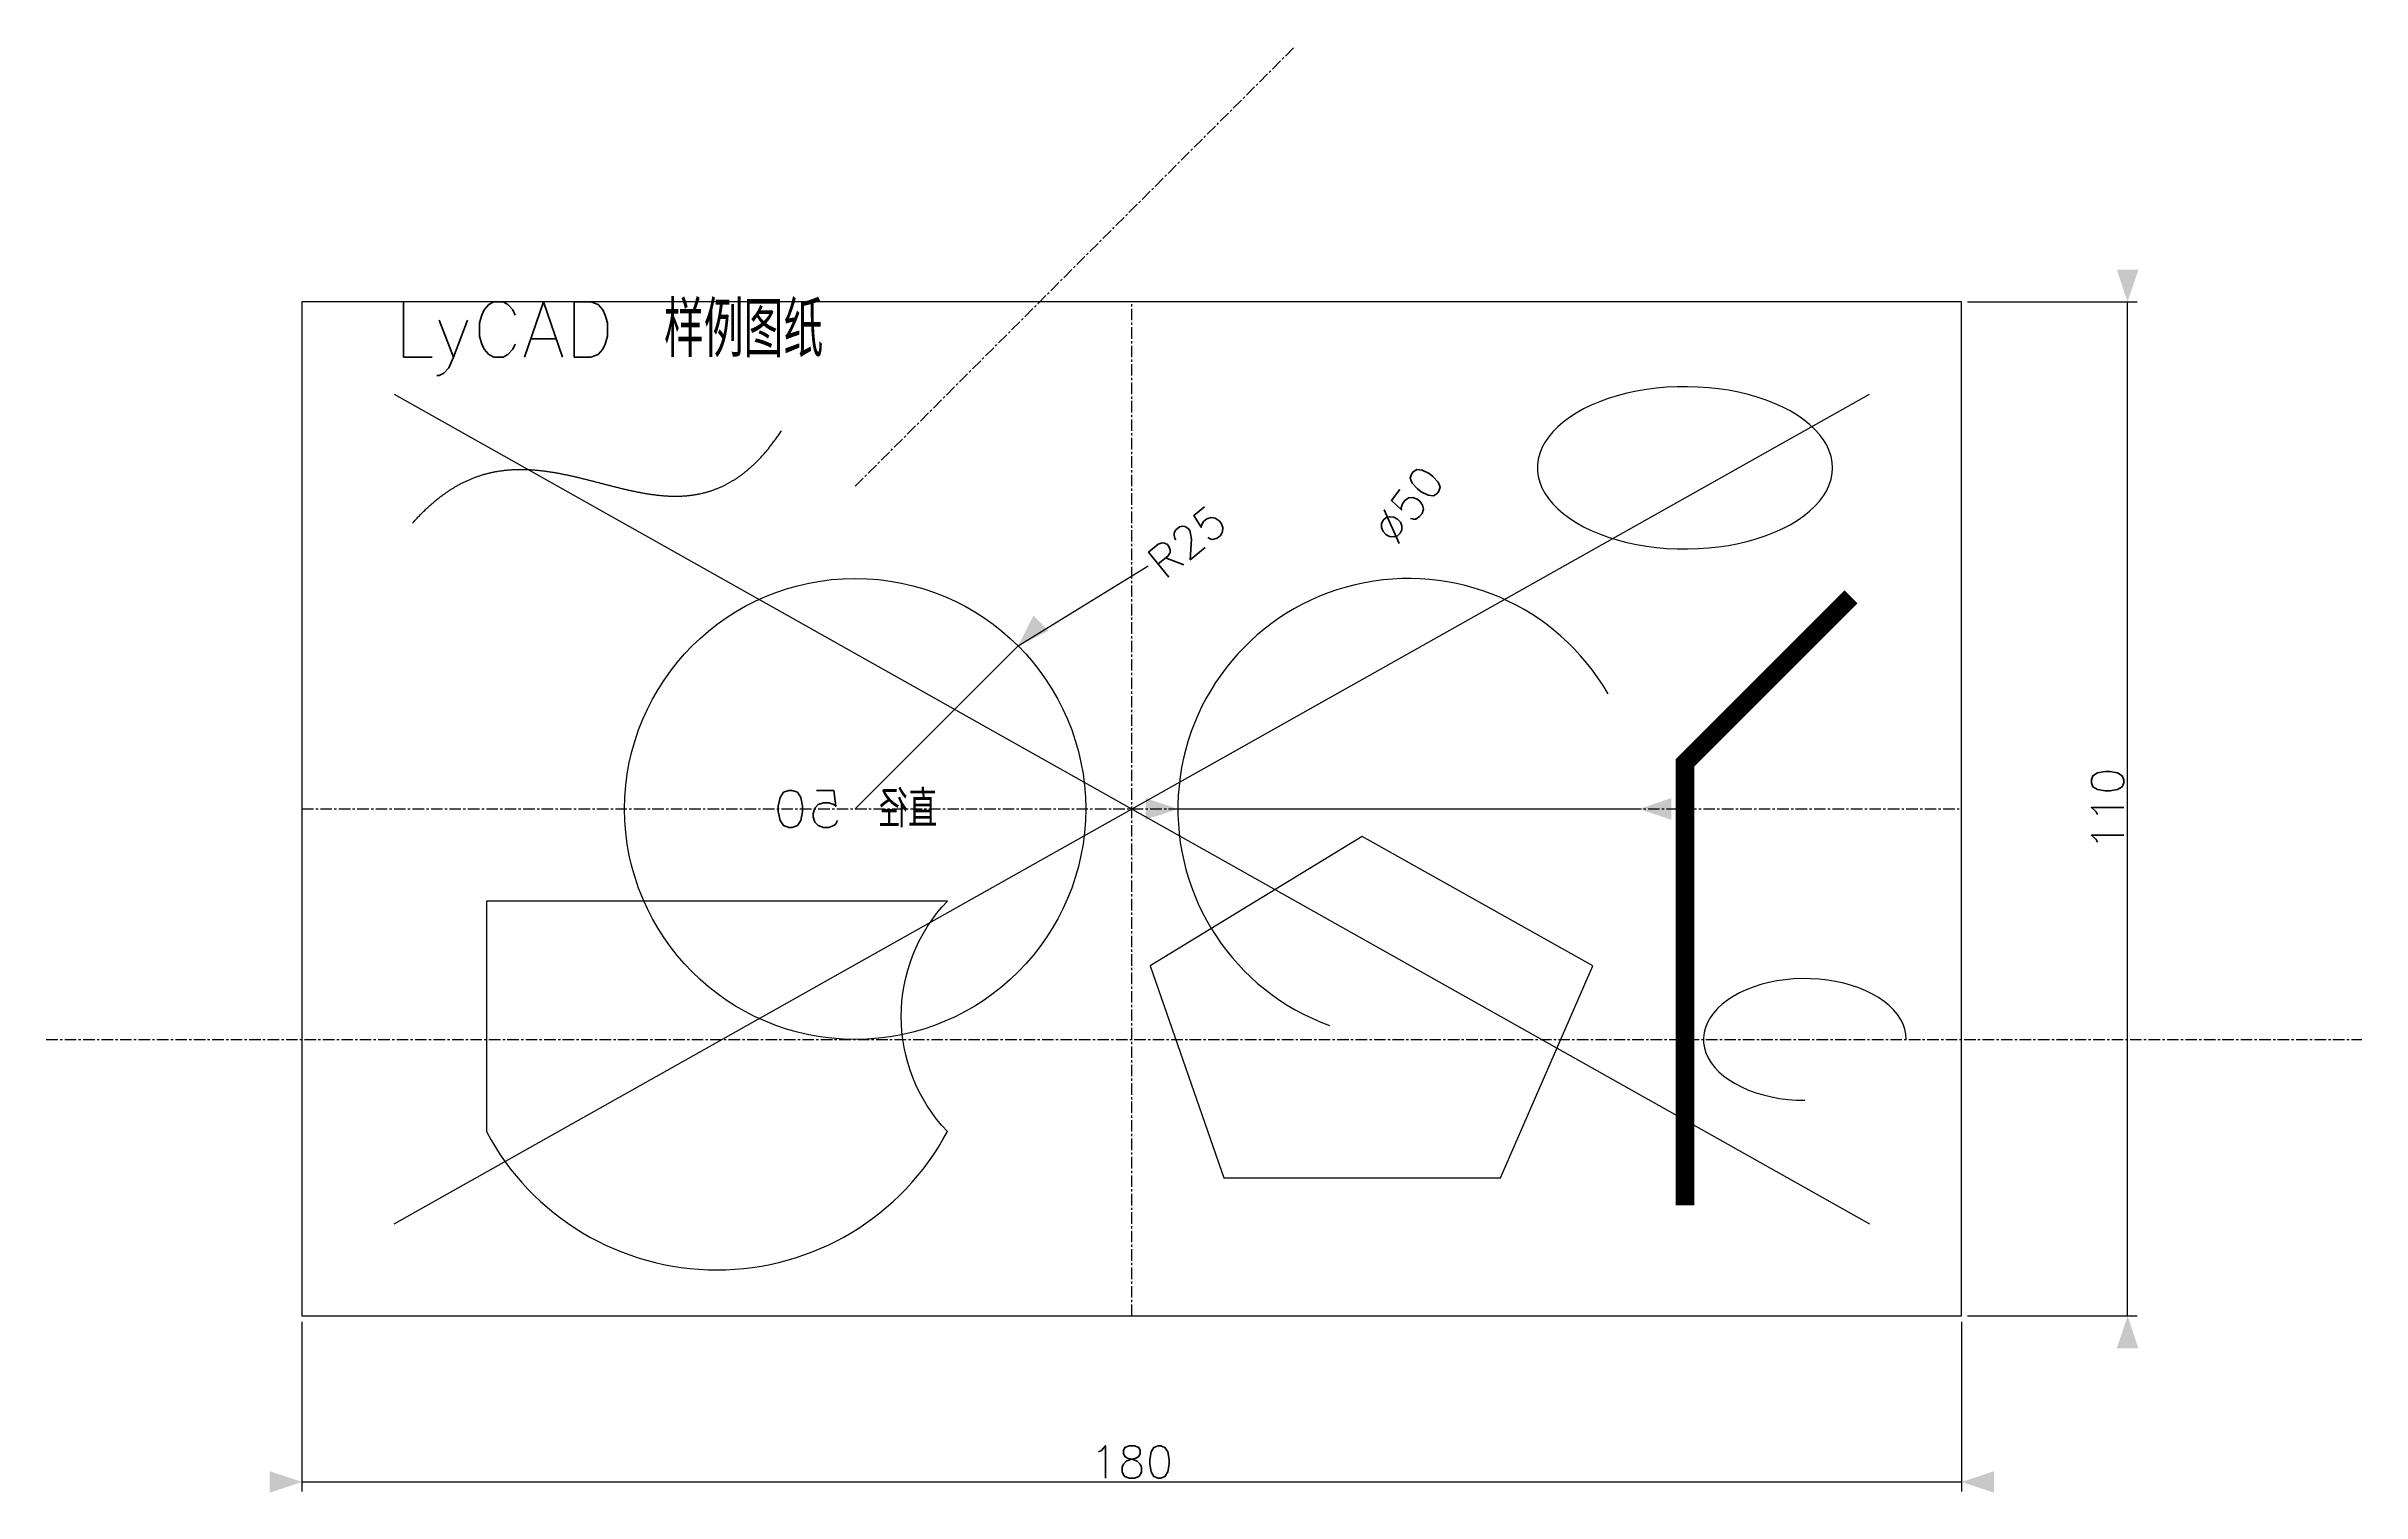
# Model space of a CAD drawing. Header units: millimetres. Extents: x -28 to 223, y -19 to 138.
import ezdxf
from ezdxf.enums import TextEntityAlignment as Align

# ---------------------------------------------------------------- set-up
doc = ezdxf.new("R2010")
doc.units = ezdxf.units.MM
doc.linetypes.add('CENTER', pattern=[2, 1.25, -0.25, 0.25, -0.25])
doc.linetypes.add('DASHED', pattern=[0.75, 0.5, -0.25])
doc.layers.get('0').update_dxf_attribs({"linetype": 'CONTINUOUS'})
for name, color, linetype in [('中心线', 4, 'CENTER'), ('标注', 2, 'DASHED'), ('轮廓', 1, 'CONTINUOUS')]:
    doc.layers.add(name, color=color, linetype=linetype)
doc.styles.get("Standard").update_dxf_attribs({"font": 'TXT', "bigfont": 'GBCBIG.SHX'})
doc.dimstyles.get("Standard").update_dxf_attribs({"dimtxt": 0.18, "dimasz": 0.18, "dimexe": 0.18, "dimexo": 0.0625, "dimgap": 0.09, "dimtad": 0, "dimtoh": 1, "dimzin": 0, "dimcen": 0.09, "dimazin": 3, "dimtfac": 1, "dimtofl": 0, "dimtmove": 0, "dimatfit": 3, "dimfxl": 1})

# ---------------------------------------------------------------- blocks, each defined once
blk = doc.blocks.new('*D1')
at = {"color": 0}
for p, q in [((0, -0.63), (0, -19.05)), ((180, -0.63), (180, -19.05)), ((0, -18), (180, -18))]:
    blk.add_line(p, q, dxfattribs=at)
for points in [[(0, -18), (-3.5, -19.17), (-3.5, -16.83)], [(180, -18), (183.5, -16.83), (183.5, -19.17)]]:
    blk.add_solid(points, dxfattribs=at)
blk.add_text('180', height=3.5, dxfattribs=at).set_placement((90, -15.83), align=Align.MIDDLE_CENTER)
blk = doc.blocks.new('*D2')
at = {"color": 0}
for p, q in [((180.63, 110), (199.05, 110)), ((198, 0), (198, 110)), ((180.63, 0), (199.05, 0))]:
    blk.add_line(p, q, dxfattribs=at)
for points in [[(198, 110), (196.83, 113.5), (199.17, 113.5)], [(198, 0), (199.17, -3.5), (196.83, -3.5)]]:
    blk.add_solid(points, dxfattribs=at)
blk.add_text('110', height=3.5, rotation=90, dxfattribs=at).set_placement((195.83, 55), align=Align.MIDDLE_CENTER)
blk = doc.blocks.new('*D3')
at = {"color": 0}
for p, q in [((77.68, 72.68), (91.76, 81.38)), ((60, 55), (77.68, 72.68))]:
    blk.add_line(p, q, dxfattribs=at)
blk.add_solid([(77.68, 72.68), (79.33, 75.98), (80.98, 74.33)], dxfattribs=at)
blk.add_text('R25', height=3.5, rotation=38.8534, dxfattribs=at).set_placement((96, 84), align=Align.MIDDLE_CENTER)
blk = doc.blocks.new('*D4')
at = {"color": 0}
blk.add_line((95, 55), (145, 55), dxfattribs=at)
for points in [[(95, 55), (91.5, 53.83), (91.5, 56.17)], [(145, 55), (148.5, 56.17), (148.5, 53.83)]]:
    blk.add_solid(points, dxfattribs=at)
blk.add_text('%%c50', height=3.5, rotation=52.8533, dxfattribs=at).set_placement((120, 88), align=Align.MIDDLE_CENTER)

msp = doc.modelspace()

# ---------------------------------------------------------------- linework, layer by layer
at = {"color": 3}
msp.add_line((10, 10), (170, 100), dxfattribs=at)
msp.add_line((10, 100), (170, 10))
at = {"layer": '中心线'}
for p, q in [((60, 90), (107.724, 137.724)), ((90, 0), (90, 110)), ((0, 55), (180, 55)), ((-27.724, 30), (223.39, 30))]:
    msp.add_line(p, q, dxfattribs=at)
at = {"layer": '标注'}
msp.add_point((90, 55), dxfattribs=at)
at = {"layer": '轮廓'}
for points in [[(0, 0), (180, 0), (180, 110), (0, 110)], [(166, 92), (165.96, 92.621), (165.841, 93.238), (165.642, 93.85), (165.366, 94.452), (165.014, 95.042), (164.586, 95.617), (164.086, 96.174), (163.515, 96.71), (162.878, 97.223), (162.176, 97.709), (161.413, 98.167), (160.594, 98.595), (159.722, 98.989), (158.801, 99.349), (157.836, 99.672), (156.833, 99.957), (155.795, 100.202), (154.729, 100.407), (153.639, 100.569), (152.531, 100.689), (151.41, 100.766), (150.282, 100.799), (149.153, 100.788), (148.028, 100.733), (146.913, 100.635), (145.813, 100.493), (144.735, 100.31), (143.682, 100.085), (142.661, 99.82), (141.676, 99.515), (140.733, 99.174), (139.836, 98.796), (138.99, 98.385), (138.198, 97.942), (137.466, 97.469), (136.795, 96.969), (136.191, 96.445), (135.655, 95.898), (135.191, 95.332), (134.801, 94.749), (134.486, 94.152), (134.249, 93.545), (134.09, 92.93), (134.01, 92.311), (134.01, 91.689), (134.09, 91.07), (134.249, 90.455), (134.486, 89.848), (134.801, 89.251), (135.191, 88.668), (135.655, 88.102), (136.191, 87.555), (136.795, 87.031), (137.466, 86.531), (138.198, 86.058), (138.99, 85.615), (139.836, 85.204), (140.733, 84.826), (141.676, 84.485), (142.661, 84.18), (143.682, 83.915), (144.735, 83.69), (145.813, 83.507), (146.913, 83.365), (148.028, 83.267), (149.153, 83.212), (150.282, 83.201), (151.41, 83.234), (152.531, 83.311), (153.639, 83.431), (154.729, 83.593), (155.795, 83.798), (156.833, 84.043), (157.836, 84.328), (158.801, 84.651), (159.722, 85.011), (160.594, 85.405), (161.413, 85.833), (162.176, 86.291), (162.878, 86.777), (163.515, 87.29), (164.086, 87.826), (164.586, 88.383), (165.014, 88.958), (165.366, 89.548), (165.642, 90.15), (165.841, 90.762), (165.96, 91.379), (166, 92)], [(100, 15), (130, 15), (140, 38), (115, 52), (92, 38)]]:
    msp.add_lwpolyline(points, close=True, dxfattribs=at)
msp.add_lwpolyline([(12, 86), (12.082, 86.093), (12.164, 86.186), (12.246, 86.277), (12.328, 86.368), (12.41, 86.457), (12.492, 86.546), (12.574, 86.634), (12.656, 86.721), (12.738, 86.807), (12.82, 86.892), (12.902, 86.977), (12.984, 87.06), (13.066, 87.143), (13.148, 87.224), (13.23, 87.305), (13.312, 87.385), (13.394, 87.464), (13.476, 87.543), (13.558, 87.62), (13.641, 87.697), (13.723, 87.773), (13.805, 87.847), (13.887, 87.922), (13.969, 87.995), (14.051, 88.067), (14.133, 88.139), (14.215, 88.21), (14.297, 88.28), (14.379, 88.349), (14.461, 88.417), (14.543, 88.485), (14.625, 88.551), (14.706, 88.617), (14.788, 88.682), (14.87, 88.747), (14.952, 88.81), (15.034, 88.873), (15.116, 88.935), (15.198, 88.996), (15.28, 89.057), (15.362, 89.116), (15.444, 89.175), (15.526, 89.233), (15.608, 89.291), (15.69, 89.347), (15.772, 89.403), (15.854, 89.458), (15.936, 89.513), (16.018, 89.567), (16.1, 89.619), (16.182, 89.672), (16.264, 89.723), (16.345, 89.774), (16.427, 89.824), (16.509, 89.873), (16.591, 89.922), (16.673, 89.97), (16.755, 90.017), (16.837, 90.063), (16.919, 90.109), (17.001, 90.154), (17.082, 90.198), (17.164, 90.242), (17.246, 90.285), (17.328, 90.327), (17.41, 90.369), (17.492, 90.41), (17.573, 90.45), (17.655, 90.49), (17.737, 90.529), (17.819, 90.567), (17.901, 90.605), (17.982, 90.642), (18.064, 90.678), (18.146, 90.714), (18.228, 90.749), (18.31, 90.784), (18.391, 90.817), (18.473, 90.851), (18.555, 90.883), (18.637, 90.915), (18.718, 90.946), (18.8, 90.977), (18.882, 91.007), (18.964, 91.037), (19.045, 91.065), (19.127, 91.094), (19.209, 91.121), (19.29, 91.149), (19.372, 91.175), (19.454, 91.201), (19.535, 91.226), (19.617, 91.251), (19.699, 91.275), (19.78, 91.299), (19.862, 91.322), (19.943, 91.344), (20.025, 91.366), (20.107, 91.388), (20.188, 91.408), (20.27, 91.429), (20.351, 91.448), (20.433, 91.467), (20.514, 91.486), (20.596, 91.504), (20.678, 91.522), (20.759, 91.539), (20.841, 91.555), (20.922, 91.571), (21.004, 91.587), (21.085, 91.602), (21.167, 91.616), (21.248, 91.63), (21.329, 91.644), (21.411, 91.657), (21.492, 91.669), (21.574, 91.681), (21.655, 91.692), (21.737, 91.703), (21.818, 91.714), (21.899, 91.724), (21.981, 91.734), (22.062, 91.743), (22.143, 91.751), (22.225, 91.759), (22.306, 91.767), (22.387, 91.774), (22.469, 91.781), (22.55, 91.788), (22.631, 91.794), (22.713, 91.799), (22.794, 91.804), (22.875, 91.809), (22.956, 91.813), (23.038, 91.817), (23.119, 91.82), (23.2, 91.823), (23.281, 91.825), (23.362, 91.828), (23.443, 91.829), (23.525, 91.831), (23.606, 91.831), (23.687, 91.832), (23.768, 91.832), (23.849, 91.832), (23.93, 91.831), (24.011, 91.83), (24.092, 91.829), (24.173, 91.827), (24.254, 91.825), (24.335, 91.822), (24.416, 91.819), (24.497, 91.816), (24.578, 91.813), (24.659, 91.809), (24.74, 91.804), (24.821, 91.8), (24.902, 91.795), (24.983, 91.789), (25.064, 91.784), (25.145, 91.778), (25.226, 91.771), (25.307, 91.765), (25.387, 91.758), (25.468, 91.751), (25.549, 91.743), (25.63, 91.735), (25.711, 91.727), (25.791, 91.718), (25.872, 91.71), (25.953, 91.701), (26.034, 91.691), (26.114, 91.682), (26.195, 91.672), (26.276, 91.662), (26.356, 91.651), (26.437, 91.64), (26.518, 91.629), (26.598, 91.618), (26.679, 91.607), (26.759, 91.595), (26.84, 91.583), (26.92, 91.57), (27.001, 91.558), (27.081, 91.545), (27.162, 91.532), (27.242, 91.519), (27.323, 91.505), (27.403, 91.492), (27.484, 91.478), (27.564, 91.464), (27.645, 91.449), (27.725, 91.435), (27.805, 91.42), (27.886, 91.405), (27.966, 91.39), (28.046, 91.374), (28.127, 91.359), (28.207, 91.343), (28.287, 91.327), (28.367, 91.311), (28.447, 91.295), (28.528, 91.278), (28.608, 91.261), (28.688, 91.245), (28.768, 91.228), (28.848, 91.21), (28.928, 91.193), (29.008, 91.176), (29.089, 91.158), (29.169, 91.14), (29.249, 91.122), (29.329, 91.104), (29.409, 91.086), (29.489, 91.068), (29.569, 91.05), (29.649, 91.031), (29.728, 91.012), (29.808, 90.994), (29.888, 90.975), (29.968, 90.956), (30.048, 90.936), (30.128, 90.917), (30.208, 90.898), (30.287, 90.879), (30.367, 90.859), (30.447, 90.839), (30.527, 90.82), (30.606, 90.8), (30.686, 90.78), (30.766, 90.76), (30.845, 90.74), (30.925, 90.72), (31.004, 90.7), (31.084, 90.68), (31.164, 90.66), (31.243, 90.64), (31.323, 90.619), (31.402, 90.599), (31.482, 90.579), (31.561, 90.558), (31.64, 90.538), (31.72, 90.517), (31.799, 90.497), (31.879, 90.476), (31.958, 90.456), (32.037, 90.435), (32.116, 90.414), (32.196, 90.394), (32.275, 90.373), (32.354, 90.353), (32.433, 90.332), (32.513, 90.312), (32.592, 90.291), (32.671, 90.271), (32.75, 90.25), (32.829, 90.23), (32.908, 90.209), (32.987, 90.189), (33.066, 90.168), (33.145, 90.148), (33.224, 90.127), (33.303, 90.107), (33.382, 90.087), (33.461, 90.067), (33.54, 90.047), (33.619, 90.027), (33.698, 90.007), (33.776, 89.987), (33.855, 89.967), (33.934, 89.947), (34.013, 89.927), (34.091, 89.908), (34.17, 89.888), (34.249, 89.869), (34.327, 89.849), (34.406, 89.83), (34.485, 89.811), (34.563, 89.792), (34.642, 89.773), (34.72, 89.754), (34.799, 89.735), (34.877, 89.717), (34.956, 89.698), (35.034, 89.68), (35.112, 89.662), (35.191, 89.643), (35.269, 89.625), (35.347, 89.608), (35.426, 89.59), (35.504, 89.572), (35.582, 89.555), (35.66, 89.538), (35.739, 89.521), (35.817, 89.504), (35.895, 89.487), (35.973, 89.471), (36.051, 89.454), (36.129, 89.438), (36.207, 89.422), (36.285, 89.406), (36.363, 89.39), (36.441, 89.375), (36.519, 89.36), (36.597, 89.344), (36.675, 89.33), (36.752, 89.315), (36.83, 89.3), (36.908, 89.286), (36.986, 89.272), (37.063, 89.258), (37.141, 89.245), (37.219, 89.231), (37.296, 89.218), (37.374, 89.205), (37.452, 89.193), (37.529, 89.18), (37.607, 89.168), (37.684, 89.156), (37.762, 89.145), (37.839, 89.133), (37.917, 89.122), (37.994, 89.111), (38.071, 89.1), (38.149, 89.09), (38.226, 89.08), (38.303, 89.07), (38.38, 89.061), (38.458, 89.052), (38.535, 89.043), (38.612, 89.034), (38.689, 89.026), (38.766, 89.018), (38.843, 89.01), (38.92, 89.003), (38.997, 88.995), (39.074, 88.989), (39.151, 88.982), (39.228, 88.976), (39.305, 88.97), (39.382, 88.965), (39.459, 88.96), (39.535, 88.955), (39.612, 88.95), (39.689, 88.946), (39.766, 88.942), (39.842, 88.939), (39.919, 88.936), (39.995, 88.933), (40.072, 88.931), (40.149, 88.929), (40.225, 88.927), (40.302, 88.926), (40.378, 88.925), (40.454, 88.925), (40.531, 88.925), (40.607, 88.925), (40.683, 88.926), (40.76, 88.927), (40.836, 88.928), (40.912, 88.93), (40.988, 88.932), (41.065, 88.935), (41.141, 88.938), (41.217, 88.942), (41.293, 88.946), (41.369, 88.95), (41.445, 88.955), (41.521, 88.96), (41.597, 88.966), (41.673, 88.972), (41.749, 88.979), (41.824, 88.986), (41.9, 88.993), (41.976, 89.001), (42.052, 89.01), (42.127, 89.018), (42.203, 89.028), (42.279, 89.038), (42.354, 89.048), (42.43, 89.059), (42.505, 89.07), (42.581, 89.082), (42.656, 89.094), (42.732, 89.106), (42.807, 89.12), (42.882, 89.133), (42.958, 89.148), (43.033, 89.162), (43.108, 89.177), (43.183, 89.193), (43.259, 89.209), (43.334, 89.226), (43.409, 89.243), (43.484, 89.261), (43.559, 89.28), (43.634, 89.299), (43.709, 89.318), (43.784, 89.338), (43.859, 89.358), (43.934, 89.38), (44.009, 89.401), (44.083, 89.423), (44.158, 89.446), (44.233, 89.469), (44.307, 89.493), (44.382, 89.518), (44.457, 89.543), (44.531, 89.568), (44.606, 89.595), (44.68, 89.621), (44.755, 89.649), (44.829, 89.677), (44.904, 89.705), (44.978, 89.734), (45.052, 89.764), (45.127, 89.795), (45.201, 89.826), (45.275, 89.857), (45.349, 89.889), (45.423, 89.922), (45.497, 89.956), (45.571, 89.99), (45.645, 90.025), (45.719, 90.06), (45.793, 90.096), (45.867, 90.133), (45.941, 90.17), (46.015, 90.208), (46.089, 90.247), (46.162, 90.286), (46.236, 90.326), (46.31, 90.366), (46.383, 90.408), (46.457, 90.45), (46.531, 90.492), (46.604, 90.536), (46.678, 90.58), (46.751, 90.625), (46.824, 90.67), (46.898, 90.716), (46.971, 90.763), (47.044, 90.81), (47.118, 90.859), (47.191, 90.907), (47.264, 90.957), (47.337, 91.008), (47.41, 91.059), (47.483, 91.11), (47.556, 91.163), (47.629, 91.216), (47.702, 91.27), (47.775, 91.325), (47.848, 91.381), (47.921, 91.437), (47.993, 91.494), (48.066, 91.552), (48.139, 91.61), (48.211, 91.669), (48.284, 91.729), (48.357, 91.79), (48.429, 91.852), (48.501, 91.914), (48.574, 91.977), (48.646, 92.041), (48.719, 92.106), (48.791, 92.172), (48.863, 92.238), (48.935, 92.305), (49.008, 92.373), (49.08, 92.442), (49.152, 92.511), (49.224, 92.582), (49.296, 92.653), (49.368, 92.725), (49.44, 92.798), (49.512, 92.871), (49.584, 92.946), (49.655, 93.021), (49.727, 93.097), (49.799, 93.174), (49.87, 93.252), (49.942, 93.331), (50.014, 93.41), (50.085, 93.491), (50.157, 93.572), (50.228, 93.654), (50.3, 93.737), (50.371, 93.821), (50.442, 93.906), (50.513, 93.991), (50.585, 94.078), (50.656, 94.165), (50.727, 94.254), (50.798, 94.343), (50.869, 94.433), (50.94, 94.524), (51.011, 94.616), (51.082, 94.709), (51.153, 94.803), (51.224, 94.897), (51.295, 94.993), (51.365, 95.089), (51.436, 95.187), (51.507, 95.285), (51.577, 95.384), (51.648, 95.485), (51.718, 95.586), (51.789, 95.688), (51.859, 95.791), (51.93, 95.895), (52, 96)], dxfattribs=at)
at = {"layer": '轮廓', "const_width": 2}
msp.add_lwpolyline([(150, 12), (150, 60), (168, 78)], dxfattribs=at)
at = {"layer": '轮廓'}
msp.add_lwpolyline([(20, 20, 0.6), (70, 20, -0.4), (70, 45), (20, 45)], format="xyb", close=True, dxfattribs=at)
at = {"layer": '轮廓', "color": 3}
msp.add_lwpolyline([(174, 30), (173.961, 30.555), (173.845, 31.106), (173.651, 31.649), (173.383, 32.18), (173.041, 32.696), (172.627, 33.193), (172.146, 33.667), (171.6, 34.115), (170.993, 34.534), (170.33, 34.921), (169.614, 35.273), (168.852, 35.588), (168.049, 35.864), (167.21, 36.098), (166.34, 36.288), (165.448, 36.435), (164.538, 36.535), (163.617, 36.59), (162.691, 36.597), (161.768, 36.559), (160.854, 36.473), (159.955, 36.342), (159.077, 36.166), (158.227, 35.946), (157.411, 35.685), (156.635, 35.383), (155.903, 35.043), (155.222, 34.667), (154.596, 34.258), (154.029, 33.819), (153.526, 33.353), (153.089, 32.864), (152.723, 32.354), (152.43, 31.827), (152.211, 31.288), (152.069, 30.739), (152.004, 30.185), (152.017, 29.63), (152.108, 29.077), (152.276, 28.531), (152.519, 27.996), (152.837, 27.474), (153.227, 26.971), (153.686, 26.489), (154.211, 26.031), (154.798, 25.602), (155.443, 25.204), (156.142, 24.84), (156.889, 24.512), (157.679, 24.224), (158.507, 23.976), (159.367, 23.77), (160.252, 23.609), (161.157, 23.493), (162.075, 23.423), (163, 23.4)], dxfattribs=at)
at = {"layer": '轮廓'}
msp.add_circle((60, 55), 25, dxfattribs=at)
msp.add_arc((120, 55), 25, 30, 250, dxfattribs=at)

# ---------------------------------------------------------------- texts
at = {"layer": '标注'}
msp.add_text('LyCAD 样例图纸', height=6, dxfattribs=at).set_placement((10, 104))
at = {"layer": '标注', "text_generation_flag": 2, "width": 1.1}
msp.add_text('直径 50', height=4, dxfattribs=at).set_placement((60, 55), align=Align.MIDDLE_CENTER)

# ---------------------------------------------------------------- dimensions: what is measured, and where the dimension line sits
at = {"layer": '标注'}
dim = msp.add_linear_dim(base=(198, 55), p1=(180, 0), p2=(180, 110), angle=90, dimstyle='STANDARD', dxfattribs=at)
dim.commit()
dim.dimension.update_dxf_attribs({"geometry": '*D2', "text_midpoint": (195.83, 55)})
dim = msp.add_diameter_dim_2p(p1=(95, 55), p2=(145, 55), dimstyle='STANDARD', dxfattribs=at)
dim.commit()
dim.dimension.update_dxf_attribs({"geometry": '*D4', "text_midpoint": (120, 88)})
dim = msp.add_radius_dim(center=(60, 55), mpoint=(77.678, 72.678), dimstyle='STANDARD', dxfattribs=at)
dim.commit()
dim.dimension.update_dxf_attribs({"geometry": '*D3', "text_midpoint": (96, 84)})
dim = msp.add_aligned_dim(p1=(0, 0), p2=(180, 0), distance=-18, dimstyle='STANDARD', dxfattribs=at)
dim.commit()
dim.dimension.update_dxf_attribs({"geometry": '*D1', "text_midpoint": (90, -15.83)})

doc.saveas('drawing.dxf')
